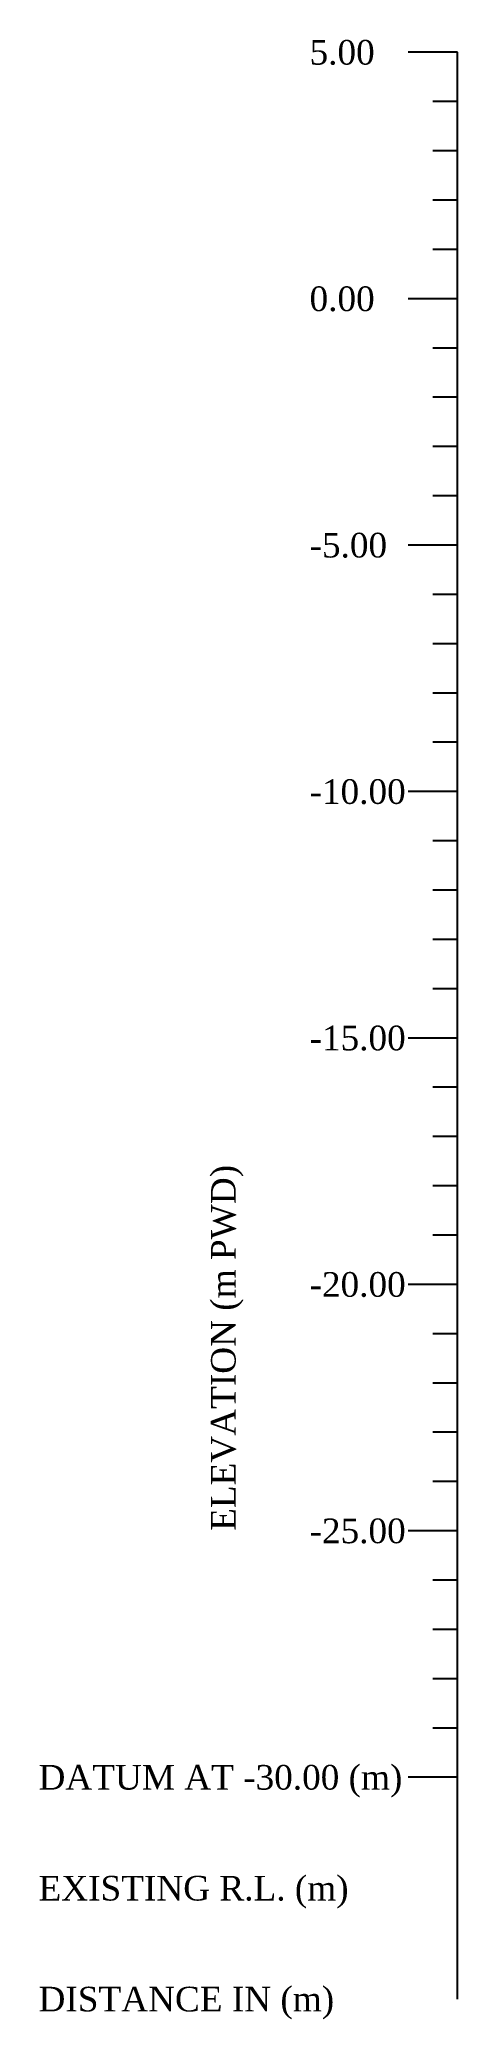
# Model space of a CAD drawing. Header units: metres. Extents: x -148477 to 168932, y -55673 to -2736.
# Drawn here: x -44148.45 to -44139.97, y -20975.38 to -20935.21 of the extents above; entities that cross this region are included whole.
import ezdxf

# ---------------------------------------------------------------- set-up
doc = ezdxf.new("R2010")
doc.units = ezdxf.units.M
doc.styles.add('liza', font='times.ttf', dxfattribs={"height": 2})

msp = doc.modelspace()

# ---------------------------------------------------------------- texts
at = {"color": 6, "linetype": 'Continuous', "lineweight": -3, "ltscale": 0.5, "char_height": 0.5, "attachment_point": 1, "style": 'liza'}
for s, insert, width in [('5.00', (-44142.9732, -20935.2134), 2), ('0.00', (-44142.9732, -20940.2134), 2), ('-5.00', (-44142.9732, -20945.2134), 2), ('-10.00', (-44142.9732, -20950.2134), 2), ('-15.00', (-44142.9732, -20955.2134), 2), ('-20.00', (-44142.9732, -20960.2134), 2), ('-25.00', (-44142.9732, -20965.2134), 2), ('DATUM AT -30.00 (m)', (-44148.4732, -20970.2134), 7.5), ('EXISTING R.L. (m)', (-44148.4732, -20972.4634), 7.5), ('DISTANCE IN (m)', (-44148.4732, -20974.7134), 7.5)]:
    msp.add_mtext(s, dxfattribs=dict(at, insert=insert, width=width))
at = {"color": 6, "linetype": 'Continuous', "lineweight": -3, "ltscale": 0.5, "insert": (-44144.9732, -20965.4634), "char_height": 0.5, "width": 10, "attachment_point": 1, "rotation": 90, "style": 'liza'}
msp.add_mtext('ELEVATION (m PWD)', dxfattribs=at)

# ---------------------------------------------------------------- linework, layer by layer
at = {"color": 6, "linetype": 'Continuous', "lineweight": -3, "ltscale": 0.5}
for p, q in [((-44139.9732, -20935.4634), (-44140.9732, -20935.4634)), ((-44139.9732, -20974.9634), (-44139.9732, -20935.4634)), ((-44139.9732, -20936.4634), (-44140.4732, -20936.4634)), ((-44139.9732, -20937.4634), (-44140.4732, -20937.4634)), ((-44139.9732, -20938.4634), (-44140.4732, -20938.4634)), ((-44139.9732, -20939.4634), (-44140.4732, -20939.4634)), ((-44139.9732, -20940.4634), (-44140.9732, -20940.4634)), ((-44139.9732, -20941.4634), (-44140.4732, -20941.4634)), ((-44139.9732, -20942.4634), (-44140.4732, -20942.4634)), ((-44139.9732, -20943.4634), (-44140.4732, -20943.4634)), ((-44139.9732, -20944.4634), (-44140.4732, -20944.4634)), ((-44139.9732, -20945.4634), (-44140.9732, -20945.4634)), ((-44139.9732, -20946.4634), (-44140.4732, -20946.4634)), ((-44139.9732, -20947.4634), (-44140.4732, -20947.4634)), ((-44139.9732, -20948.4634), (-44140.4732, -20948.4634)), ((-44139.9732, -20949.4634), (-44140.4732, -20949.4634)), ((-44139.9732, -20950.4634), (-44140.9732, -20950.4634)), ((-44139.9732, -20951.4634), (-44140.4732, -20951.4634)), ((-44139.9732, -20952.4634), (-44140.4732, -20952.4634)), ((-44139.9732, -20953.4634), (-44140.4732, -20953.4634)), ((-44139.9732, -20954.4634), (-44140.4732, -20954.4634)), ((-44139.9732, -20955.4634), (-44140.9732, -20955.4634)), ((-44139.9732, -20956.4634), (-44140.4732, -20956.4634)), ((-44139.9732, -20957.4634), (-44140.4732, -20957.4634)), ((-44139.9732, -20958.4634), (-44140.4732, -20958.4634)), ((-44139.9732, -20959.4634), (-44140.4732, -20959.4634)), ((-44139.9732, -20960.4634), (-44140.9732, -20960.4634)), ((-44139.9732, -20961.4634), (-44140.4732, -20961.4634)), ((-44139.9732, -20962.4634), (-44140.4732, -20962.4634)), ((-44139.9732, -20963.4634), (-44140.4732, -20963.4634)), ((-44139.9732, -20964.4634), (-44140.4732, -20964.4634)), ((-44139.9732, -20965.4634), (-44140.9732, -20965.4634)), ((-44139.9732, -20966.4634), (-44140.4732, -20966.4634)), ((-44139.9732, -20967.4634), (-44140.4732, -20967.4634)), ((-44139.9732, -20968.4634), (-44140.4732, -20968.4634)), ((-44139.9732, -20969.4634), (-44140.4732, -20969.4634)), ((-44139.9732, -20970.4634), (-44140.9732, -20970.4634))]:
    msp.add_line(p, q, dxfattribs=at)

msp.set_redraw_order([(e.dxf.handle, doc.entitydb.next_handle()) for e in msp.query("TEXT MTEXT ATTDEF DIMENSION ARC_DIMENSION")])  # texts and dimensions are drawn at this point

doc.saveas('drawing.dxf')
